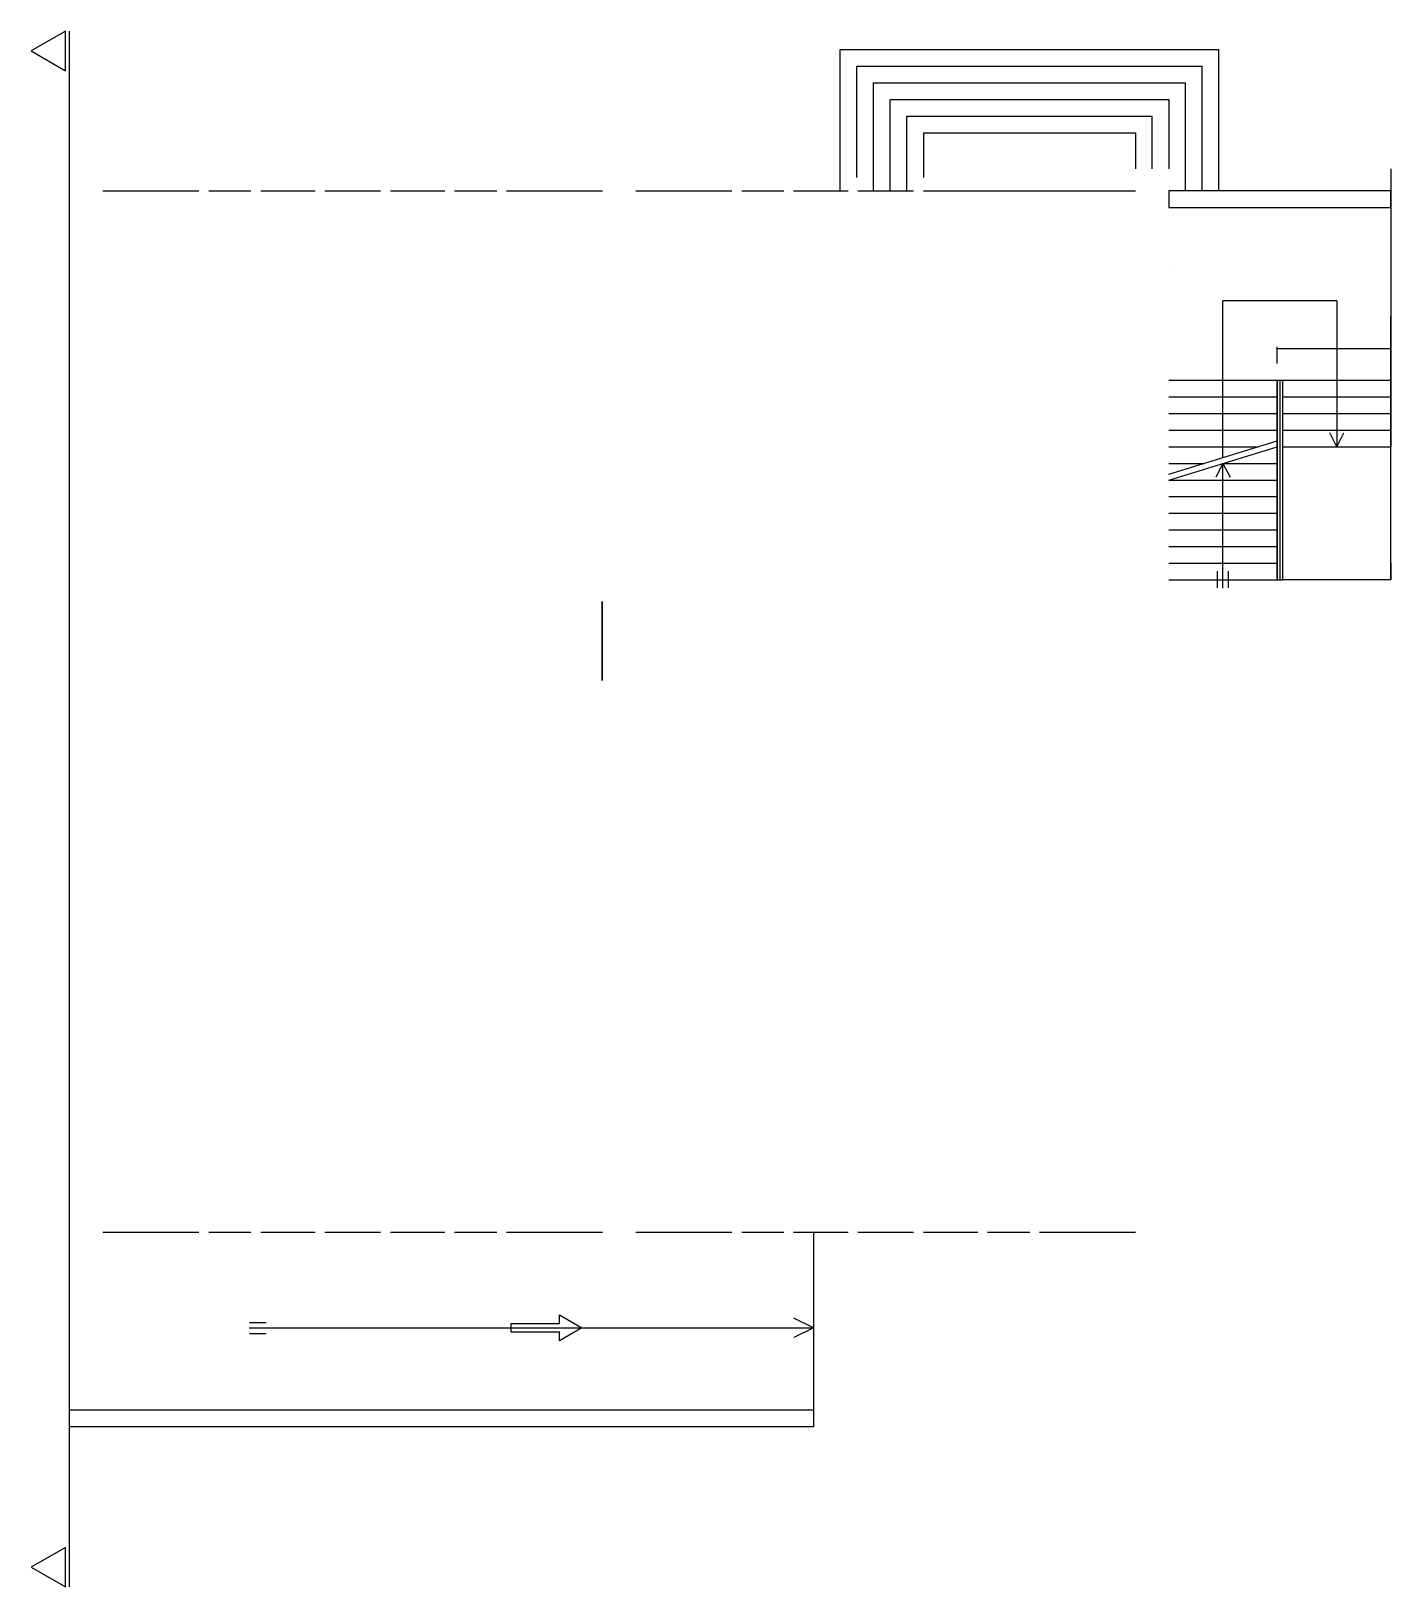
# Model space of a CAD drawing. Header units: millimetres. Extents: x 0 to 180329, y 0 to 340677.
# Drawn here: x 54459 to 78953, y 203492 to 231506 of the extents above; entities that cross this region are included whole.
import ezdxf
from ezdxf.lldxf.tags import DXFTag

# ---------------------------------------------------------------- set-up
doc = ezdxf.new("R2010")
doc.units = ezdxf.units.MM
doc.linetypes.add('CONTINUA', pattern=[0])
doc.layers.add('MURI', color=7, linetype='Continuous')
tags = doc.linetypes.add('NASCOSTA', pattern=[0.375, 0.25, -0.125]).pattern_tags.tags
tags[6:7] = [DXFTag(74, 4), DXFTag(75, 0), DXFTag(340, '0'), DXFTag(46, 0.0), DXFTag(50, 0.0), DXFTag(44, 0.0), DXFTag(45, 0.0)]
tags[4:5] = [DXFTag(74, 4), DXFTag(75, 0), DXFTag(340, '0'), DXFTag(46, 0.0), DXFTag(50, 0.0), DXFTag(44, 0.0), DXFTag(45, 0.0)]

msp = doc.modelspace()

# ---------------------------------------------------------------- linework, layer by layer
at = {"linetype": 'CONTINUA', "transparency": 33554687}
for p, q in [((55076, 231504), (54459, 231148)), ((55076, 230792), (55076, 231504)), ((54459, 231148), (55076, 230792)), ((55076, 204204), (54459, 203848)), ((55076, 203492), (55076, 204204)), ((54459, 203848), (55076, 203492))]:
    msp.add_line(p, q, dxfattribs=at)
at = {"linetype": 'NASCOSTA', "transparency": 33554687}
msp.add_line((55153, 203494), (55153, 231506), dxfattribs=at)
at = {"linetype": 'Continuous', "transparency": 33554687}
for p, q in [((69031, 228628), (69031, 231172)), ((69031, 231172), (75853, 231172)), ((75853, 228628), (75853, 231172)), ((69331, 228872), (69331, 230872)), ((69331, 230872), (75553, 230872)), ((75553, 228628), (75553, 230872)), ((69631, 228628), (69631, 230572)), ((69631, 230572), (75253, 230572)), ((75253, 228628), (75253, 230572)), ((69931, 228628), (69931, 230272)), ((69931, 230272), (74953, 230272)), ((70231, 228628), (70231, 229972)), ((70231, 229972), (74653, 229972)), ((74653, 229028), (74653, 229972)), ((70531, 229672), (74353, 229672)), ((78953, 229028), (78953, 224023)), ((55753, 228628), (57483, 228628)), ((57659, 228628), (58419, 228628)), ((58595, 228628), (59575, 228628)), ((59751, 228628), (60755, 228628)), ((60931, 228628), (61911, 228628)), ((62087, 228628), (62847, 228628)), ((63023, 228628), (64753, 228628)), ((65353, 228628), (67083, 228628)), ((67259, 228628), (68019, 228628)), ((68195, 228628), (69175, 228628)), ((69351, 228628), (70355, 228628)), ((70531, 228628), (74353, 228628)), ((75928, 223827), (75928, 226650)), ((77978, 226650), (75928, 226650)), ((77978, 226650), (77978, 224023)), ((74953, 225223), (78953, 225223)), ((76903, 225223), (76903, 221623)), ((76953, 225223), (76953, 221623)), ((77003, 225223), (77003, 221623)), ((74953, 224923), (76903, 224923)), ((77003, 224923), (78953, 224923)), ((74953, 224623), (76903, 224623)), ((77003, 224623), (78953, 224623)), ((74953, 224323), (76903, 224323)), ((74953, 223527), (76903, 224127)), ((77003, 224323), (78953, 224323)), ((77978, 224023), (77851, 224270)), ((77978, 224023), (78105, 224270)), ((74953, 224023), (76563, 224023)), ((74953, 223423), (76903, 224023)), ((77003, 224023), (78953, 224023)), ((74953, 223723), (75588, 223723)), ((75928, 223723), (75801, 223476)), ((75928, 223723), (76903, 223723)), ((75928, 223723), (76055, 223476)), ((75928, 221478), (75928, 223723)), ((74953, 223423), (76903, 223423)), ((74953, 223123), (76903, 223123)), ((74953, 222823), (76903, 222823)), ((74953, 222523), (76903, 222523)), ((74953, 222223), (76903, 222223)), ((74953, 221923), (76903, 221923)), ((74953, 221623), (77003, 221623)), ((75828, 221480), (75828, 221780)), ((76028, 221480), (76028, 221780)), ((55753, 209877), (57483, 209877)), ((57659, 209877), (58419, 209877)), ((58595, 209877), (59575, 209877)), ((59751, 209877), (60755, 209877)), ((60931, 209877), (61911, 209877)), ((62087, 209877), (62847, 209877)), ((63023, 209877), (64753, 209877)), ((65353, 209877), (67083, 209877)), ((67259, 209877), (68019, 209877)), ((68195, 209877), (69175, 209877)), ((68553, 209882), (68553, 206377)), ((69351, 209877), (70355, 209877)), ((70531, 209877), (71511, 209877)), ((71687, 209877), (72447, 209877)), ((72623, 209877), (74353, 209877)), ((58390, 208155), (68553, 208155)), ((58392, 208255), (58695, 208255)), ((68553, 208155), (68198, 208328)), ((68553, 208155), (68198, 207981)), ((58392, 208055), (58695, 208055)), ((68553, 206677), (55153, 206677)), ((68553, 206377), (55153, 206377))]:
    msp.add_line(p, q, dxfattribs=at)
for p, q in [((74953, 227228, 3900), (74953, 227228, -1219)), ((78953, 221623, 3840), (78953, 226375, 3840)), ((76903, 225523, 1760), (76903, 225823, 1760)), ((78953, 225523, 1760), (78953, 225823, 1760)), ((78953, 225783, 1760), (76903, 225783, 1760)), ((76903, 225223, 1992), (76903, 225223, 4150)), ((76903, 225223, 3992), (76903, 221623, 3992)), ((76903, 221623, 4150), (76903, 225223, 4150)), ((76903, 225223, 4150), (76903, 225223, 5650)), ((77003, 221923, 4000), (77003, 221623, 4000)), ((76903, 221623), (76903, 221623, 4150)), ((76903, 221623, 4150), (77003, 221623, 4150)), ((77003, 221623, 4150), (77003, 221623, 3984)), ((78953, 221623, 4000), (77003, 221623, 3984))]:
    msp.add_line(p, q)
at = {"extrusion": (1, 0, 0)}
msp.add_line((78953, 221923, 4000), (78953, 221623, 4000), dxfattribs=at)
at = {"linetype": 'Continuous', "transparency": 33554687}
msp.add_lwpolyline([(74953, 228328), (78953, 228328), (78953, 228628), (74953, 228628)], close=True, dxfattribs=at)
msp.add_lwpolyline([(64747, 221233), (64747, 219813), (64747, 221233), (64747, 219813)], dxfattribs=at)
at = {"linetype": 'CONTINUA', "transparency": 33554687}
for points in [[(63976, 208228), (63102, 208228), (63102, 208082), (63976, 208082)], [(63976, 208228), (63976, 208388), (64380, 208155), (63976, 207921), (63976, 208082)]]:
    msp.add_lwpolyline(points, dxfattribs=at)
at = {"layer": 'MURI'}
for p, q in [((74953, 230272), (74953, 229028)), ((70531, 229672), (70531, 228872)), ((74353, 229672), (74353, 229028))]:
    msp.add_line(p, q, dxfattribs=at)

doc.saveas('drawing.dxf')
